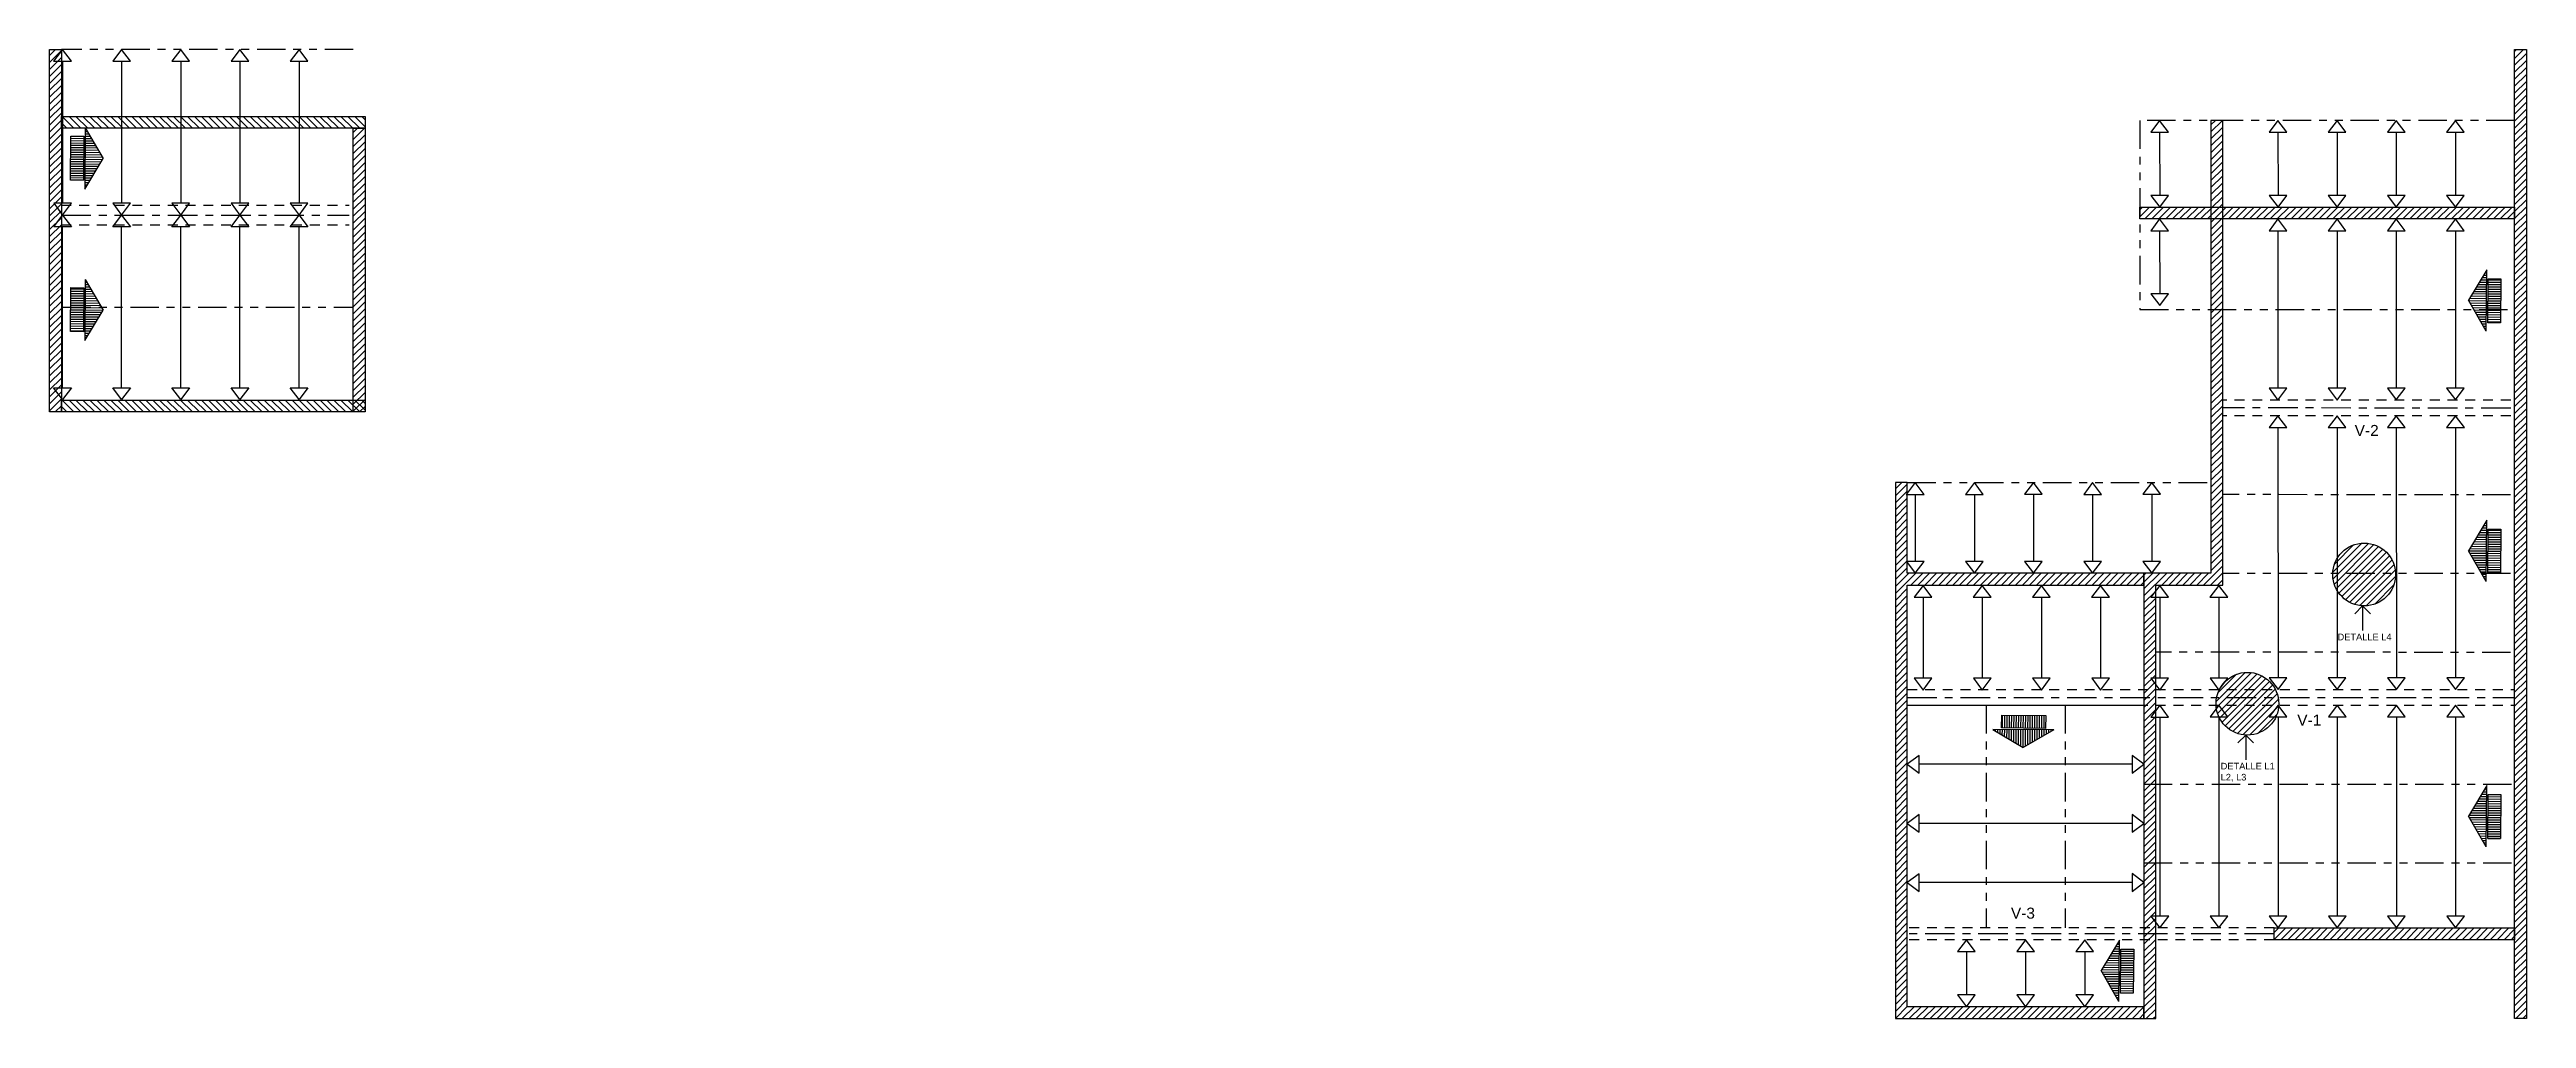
# Model space of a CAD drawing. Header units: inches. Extents: x -9 to 337, y -247 to 209.
# Drawn here: x 5.57 to 36.97, y -106.09 to -93.8 of the extents above; entities that cross this region are included whole.
import ezdxf

# ---------------------------------------------------------------- set-up
doc = ezdxf.new("R2010")
doc.units = ezdxf.units.IN
doc.header["$MEASUREMENT"] = 0
for name, pattern in [('ACAD_ISO12W100', [21, 12, -3, 0, -3, 0, -3]), ('CENTER2', [1.125, 0.75, -0.125, 0.125, -0.125]), ('DASHED2', [0.375, 0.25, -0.125])]:
    doc.linetypes.add(name, pattern=pattern)
doc.layers.add('VIGAS', color=6, linetype='CENTER2')
doc.styles.add('MONOTXT4', font='monotxt4.shx')
doc.styles.get("Standard").update_dxf_attribs({"font": 'arial.ttf'})
doc.dimstyles.new('E100', dxfattribs={"dimtxt": 0.15, "dimasz": 0.2, "dimexe": 0.15, "dimexo": 0.02, "dimgap": 0.09, "dimtad": 1, "dimzin": 0, "dimdsep": 46, "dimtxsty": 'MONOTXT4', "dimblk": 'DOTSMALL', "dimcen": 0.01, "dimdle": 0.15, "dimclrd": 1, "dimclre": 1, "dimclrt": 2, "dimadec": 0, "dimazin": 0, "dimtfac": 1, "dimtofl": 0, "dimtmove": 1, "dimatfit": 1, "dimldrblk": 'OPEN90', "dimfxl": 1, "dimtolj": 1, "dimtzin": 0, "dimarcsym": 0})

msp = doc.modelspace()

# ---------------------------------------------------------------- texts
at = {"color": 2, "attachment_point": 1}
for s, insert, char_height in [('V-2', (34.791, -98.559), 0.14), ('DETALLE L4', (34.574, -101.207), 0.084), ('V-1', (34.063, -102.234), 0.14), ('DETALLE L1\\PL2, L3', (33.092, -102.846), 0.084), ('V-3', (30.433, -104.683), 0.14)]:
    msp.add_mtext(s, dxfattribs=dict(at, insert=insert, char_height=char_height))

# ---------------------------------------------------------------- blocks, each defined once
blk = doc.blocks.new('F')
at = {"layer": 'VIGAS', "linetype": 'ByBlock'}
h = blk.add_hatch(dxfattribs=at)
h.set_pattern_fill('_USER', color=1, scale=0.029401, angle=90, style=0, pattern_type=0)
h.set_pattern_definition([(90, (-240.477405, -22.610412), (-0.0294009492, 2e-18), [])])
h.paths.add_polyline_path([(0.392, 0.181), (0.003, 0.409), (-0.385, 0.181)])
h = blk.add_hatch(dxfattribs=at)
h.set_pattern_fill('_USER', color=1, scale=0.029401, angle=90, style=0, pattern_type=0)
h.set_pattern_definition([(90, (-240.477405, -22.584635), (-0.0294009492, 2e-18), [])])
h.paths.add_polyline_path([(-0.279, 0.162), (-0.279, 0), (0.279, 0), (0.279, 0.162)])
at = {"color": 2}
blk.add_line((-0.385, 0.181), (0.003, 0.409), dxfattribs=at)
at = {"layer": 'VIGAS', "color": 2, "linetype": 'ByBlock'}
blk.add_line((0.392, 0.181), (0.003, 0.409), dxfattribs=at)
blk.add_lwpolyline([(-0.385, 0.181), (0.392, 0.181)], dxfattribs=at)
blk.add_lwpolyline([(-0.279, 0.162), (0.279, 0.162), (0.279, 0), (-0.279, 0)], close=True, dxfattribs=at)
blk = doc.blocks.new('_DotSmall')
at = {"color": 0, "linetype": 'ByBlock', "const_width": 0.5}
blk.add_lwpolyline([(-0.0625, 0, 1), (0.0625, 0, 1)], format="xyb", close=True, dxfattribs=at)
blk = doc.blocks.new('_Open90')
at = {"color": 0, "linetype": 'ByBlock', "lineweight": -2}
for p, q in [((0, 0), (-1, 0)), ((-0.5, 0.5), (0, 0)), ((0, 0), (-0.5, -0.5))]:
    blk.add_line(p, q, dxfattribs=at)

# ---------------------------------------------------------------- hatches: boundary and pattern name
h = msp.add_hatch()
h.set_pattern_fill('ANSI31', color=2, scale=0.5)
h.paths.add_polyline_path([(5.716, -93.795), (5.566, -93.795), (5.566, -98.394), (5.716, -98.394)])
h = msp.add_hatch()
h.set_pattern_fill('ANSI31', color=2, scale=0.5)
h.paths.add_polyline_path([(36.969, -106.09), (36.819, -106.09), (36.819, -93.795), (36.969, -93.795)])
h = msp.add_hatch()
h.set_pattern_fill('ANSI31', color=2, scale=0.5, angle=-90)
h.set_pattern_definition([(315, (104.10374, -89.07987), (0.044194174, 0.044194174), [])])
h.paths.add_polyline_path([(9.566, -94.795), (9.566, -94.645), (5.716, -94.645), (5.716, -94.795)])
h = msp.add_hatch()
h.set_pattern_fill('ANSI31', color=2, scale=0.5)
h.set_pattern_definition([(45, (3.85, -0.006325), (-0.044194174, 0.044194174), [])])
h.paths.add_polyline_path([(9.566, -94.795), (9.416, -94.795), (9.416, -98.394), (9.566, -98.394)])
h = msp.add_hatch()
h.set_pattern_fill('ANSI31', color=2, scale=0.5)
h.paths.add_polyline_path([(32.269, -106.09), (32.269, -100.59), (33.119, -100.59), (33.119, -94.695), (32.969, -94.695), (32.969, -100.44), (32.119, -100.44), (32.119, -106.09)])
h = msp.add_hatch()
h.set_pattern_fill('ANSI31', color=2, scale=0.5)
h.paths.add_polyline_path([(32.069, -95.795), (36.819, -95.795), (36.819, -95.945), (32.069, -95.945)])
h = msp.add_hatch()
h.set_pattern_fill('ANSI31', color=2, scale=0.5, angle=-90)
h.set_pattern_definition([(315, (104.10374, -92.67883), (0.044194174, 0.044194174), [])])
h.paths.add_polyline_path([(9.566, -98.394), (9.566, -98.244), (5.716, -98.244), (5.716, -98.394)])
h = msp.add_hatch()
h.set_pattern_fill('ANSI31', color=2, scale=0.5)
h.paths.add_polyline_path([(29.119, -99.29), (28.969, -99.29), (28.969, -106.09), (32.119, -106.09), (32.119, -105.94), (29.119, -105.94), (29.119, -100.59), (32.119, -100.59), (32.119, -100.44), (29.119, -100.44)])
h = msp.add_hatch()
h.set_pattern_fill('ANSI31', color=2, scale=0.5)
h.paths.add_polyline_path([(36.819, -105.09), (33.769, -105.09), (33.769, -104.94), (36.819, -104.94)])
at = {"layer": 'VIGAS', "linetype": 'ByBlock'}
h = msp.add_hatch(dxfattribs=at)
h.set_pattern_fill('_USER,_O', color=1, scale=0.06, angle=45, pattern_type=0)
h.set_pattern_definition([(45, (-395.38585, -158.92792), (-0.042426407, 0.042426407), [])])
h.paths.add_polyline_path([(35.31, -100.456, 1), (34.514, -100.456, 1)])
h = msp.add_hatch(dxfattribs=at)
h.set_pattern_fill('_USER,_O', color=1, scale=0.06, angle=45, pattern_type=0)
h.set_pattern_definition([(45, (-396.867585, -160.567605), (-0.042426407, 0.042426407), [])])
h.paths.add_polyline_path([(33.829, -102.096, 1), (33.033, -102.096, 1)])

# ---------------------------------------------------------------- linework, layer by layer
at = {"color": 3, "linetype": 'ACAD_ISO12W100', "ltscale": 0.03}
for p, q in [((9.416, -93.795), (5.716, -93.795)), ((5.73, -97.065), (9.416, -97.065)), ((32.069, -97.094), (36.819, -97.094)), ((29.119, -99.29), (32.969, -99.29)), ((36.768, -99.445), (33.118, -99.443)), ((36.768, -100.445), (33.118, -100.443)), ((36.767, -101.445), (32.269, -101.442)), ((30.119, -102.115), (30.119, -104.94)), ((31.119, -102.115), (31.119, -104.94)), ((32.119, -103.115), (36.819, -103.115)), ((32.119, -104.115), (36.819, -104.115))]:
    msp.add_line(p, q, dxfattribs=at)
at = {"color": 8, "linetype": 'DASHED2', "ltscale": 0.5}
for p, q in [((5.716, -95.77), (9.366, -95.77)), ((5.716, -96.02), (9.366, -96.02)), ((36.769, -98.245), (33.119, -98.243)), ((36.769, -98.445), (33.119, -98.443)), ((29.119, -101.915), (36.819, -101.915)), ((29.119, -102.115), (36.819, -102.115))]:
    msp.add_line(p, q, dxfattribs=at)
at = {"color": 6, "linetype": 'CENTER2', "ltscale": 0.5}
for p, q in [((5.716, -95.895), (9.366, -95.895)), ((36.769, -98.345), (33.119, -98.343)), ((29.119, -102.015), (36.819, -102.015))]:
    msp.add_line(p, q, dxfattribs=at)
msp.add_line((29.119, -102.115), (32.119, -102.115))
at = {"color": 2}
for points in [[(5.716, -98.394), (5.566, -98.394), (5.566, -93.795), (5.716, -93.795)], [(36.969, -106.09), (36.819, -106.09), (36.819, -93.795), (36.969, -93.795)], [(5.716, -94.795), (5.716, -94.645), (9.566, -94.645), (9.566, -94.795)], [(9.566, -98.394), (9.416, -98.394), (9.416, -94.795), (9.566, -94.795)], [(32.069, -95.795), (36.819, -95.795), (36.819, -95.945), (32.069, -95.945)], [(5.716, -98.394), (5.716, -98.244), (9.566, -98.244), (9.566, -98.394)], [(36.819, -105.09), (33.769, -105.09), (33.769, -104.94), (36.819, -104.94)]]:
    msp.add_lwpolyline(points, close=True, dxfattribs=at)
at = {"color": 4}
for points in [[(5.729, -93.945), (5.842, -93.945), (5.729, -93.795), (5.617, -93.945), (5.729, -93.945), (5.73, -95.746), (5.618, -95.746), (5.73, -95.895), (5.842, -95.746), (5.73, -95.746)], [(6.479, -93.945), (6.592, -93.945), (6.479, -93.795), (6.367, -93.945), (6.479, -93.945), (6.48, -95.746), (6.368, -95.746), (6.48, -95.895), (6.592, -95.746), (6.48, -95.746)], [(7.229, -93.945), (7.342, -93.945), (7.229, -93.795), (7.117, -93.945), (7.229, -93.945), (7.23, -95.746), (7.118, -95.746), (7.23, -95.895), (7.342, -95.746), (7.23, -95.746)], [(7.979, -93.945), (8.092, -93.945), (7.979, -93.795), (7.867, -93.945), (7.979, -93.945), (7.98, -95.746), (7.868, -95.746), (7.98, -95.895), (8.092, -95.746), (7.98, -95.746)], [(8.729, -93.944), (8.842, -93.944), (8.729, -93.795), (8.617, -93.944), (8.729, -93.944), (8.73, -95.746), (8.618, -95.746), (8.73, -95.895), (8.842, -95.746), (8.73, -95.746)], [(32.318, -94.845), (32.43, -94.845), (32.318, -94.696), (32.206, -94.845), (32.318, -94.845), (32.319, -95.647), (32.206, -95.647), (32.319, -95.796), (32.431, -95.647), (32.319, -95.647)], [(33.818, -94.845), (33.93, -94.845), (33.818, -94.695), (33.706, -94.845), (33.818, -94.845), (33.819, -95.646), (33.706, -95.646), (33.819, -95.795), (33.931, -95.646), (33.819, -95.646)], [(34.568, -94.845), (34.68, -94.845), (34.568, -94.696), (34.456, -94.845), (34.568, -94.845), (34.569, -95.647), (34.456, -95.647), (34.569, -95.796), (34.681, -95.647), (34.569, -95.647)], [(35.318, -94.845), (35.43, -94.845), (35.318, -94.695), (35.206, -94.845), (35.318, -94.845), (35.319, -95.646), (35.206, -95.646), (35.319, -95.795), (35.431, -95.646), (35.319, -95.646)], [(36.068, -94.845), (36.18, -94.845), (36.068, -94.695), (35.956, -94.845), (36.068, -94.845), (36.069, -95.646), (35.956, -95.646), (36.069, -95.795), (36.181, -95.646), (36.069, -95.646)], [(5.73, -98.086), (5.842, -98.086), (5.73, -98.235), (5.617, -98.086), (5.73, -98.086), (5.73, -96.045), (5.618, -96.045), (5.73, -95.895), (5.842, -96.045), (5.73, -96.045)], [(6.48, -98.086), (6.592, -98.086), (6.48, -98.235), (6.367, -98.086), (6.48, -98.086), (6.48, -96.045), (6.368, -96.045), (6.48, -95.895), (6.592, -96.045), (6.48, -96.045)], [(7.23, -98.086), (7.342, -98.086), (7.23, -98.235), (7.117, -98.086), (7.23, -98.086), (7.23, -96.045), (7.118, -96.045), (7.23, -95.895), (7.342, -96.045), (7.23, -96.045)], [(7.98, -98.086), (8.092, -98.086), (7.98, -98.235), (7.867, -98.086), (7.98, -98.086), (7.98, -96.045), (7.868, -96.045), (7.98, -95.895), (8.092, -96.045), (7.98, -96.045)], [(8.73, -98.086), (8.842, -98.086), (8.73, -98.235), (8.617, -98.086), (8.73, -98.086), (8.73, -96.045), (8.618, -96.045), (8.73, -95.895), (8.842, -96.045), (8.73, -96.045)], [(32.318, -96.095), (32.43, -96.095), (32.318, -95.945), (32.206, -96.095), (32.318, -96.095), (32.319, -96.896), (32.206, -96.896), (32.319, -97.045), (32.431, -96.896), (32.319, -96.896)], [(33.818, -96.094), (33.93, -96.094), (33.818, -95.945), (33.705, -96.094), (33.818, -96.094), (33.818, -98.094), (33.706, -98.094), (33.818, -98.243), (33.93, -98.094), (33.818, -98.094)], [(34.568, -96.094), (34.68, -96.094), (34.568, -95.945), (34.455, -96.094), (34.568, -96.094), (34.568, -98.094), (34.456, -98.094), (34.568, -98.243), (34.68, -98.094), (34.568, -98.094)], [(35.319, -96.094), (35.431, -96.094), (35.319, -95.945), (35.206, -96.094), (35.319, -96.094), (35.319, -98.093), (35.207, -98.093), (35.319, -98.242), (35.431, -98.093), (35.319, -98.093)], [(36.069, -96.094), (36.181, -96.094), (36.069, -95.945), (35.956, -96.094), (36.069, -96.094), (36.069, -98.093), (35.957, -98.093), (36.069, -98.242), (36.181, -98.093), (36.069, -98.093)], [(33.818, -98.592), (33.931, -98.592), (33.818, -98.443), (33.706, -98.592), (33.818, -98.592), (33.819, -101.766), (33.707, -101.766), (33.819, -101.915), (33.931, -101.766), (33.819, -101.766)], [(34.569, -98.592), (34.681, -98.592), (34.569, -98.443), (34.456, -98.592), (34.569, -98.592), (34.569, -101.766), (34.457, -101.766), (34.569, -101.915), (34.681, -101.766), (34.569, -101.766)], [(35.319, -98.592), (35.431, -98.592), (35.319, -98.443), (35.207, -98.592), (35.319, -98.592), (35.32, -101.766), (35.207, -101.766), (35.32, -101.915), (35.432, -101.766), (35.32, -101.766)], [(36.069, -98.592), (36.182, -98.592), (36.069, -98.443), (35.957, -98.592), (36.069, -98.592), (36.07, -101.766), (35.958, -101.766), (36.07, -101.915), (36.182, -101.766), (36.07, -101.766)], [(29.219, -99.44), (29.331, -99.44), (29.219, -99.291), (29.106, -99.44), (29.219, -99.44), (29.219, -100.292), (29.107, -100.292), (29.219, -100.441), (29.331, -100.292), (29.219, -100.292)], [(29.969, -99.44), (30.081, -99.44), (29.969, -99.29), (29.856, -99.44), (29.969, -99.44), (29.969, -100.291), (29.857, -100.291), (29.969, -100.44), (30.081, -100.291), (29.969, -100.291)], [(30.719, -99.439), (30.831, -99.439), (30.719, -99.29), (30.606, -99.439), (30.719, -99.439), (30.719, -100.291), (30.607, -100.291), (30.719, -100.44), (30.831, -100.291), (30.719, -100.291)], [(31.469, -99.44), (31.581, -99.44), (31.469, -99.29), (31.356, -99.44), (31.469, -99.44), (31.469, -100.291), (31.357, -100.291), (31.469, -100.44), (31.581, -100.291), (31.469, -100.291)], [(32.219, -99.439), (32.331, -99.439), (32.219, -99.29), (32.106, -99.439), (32.219, -99.439), (32.219, -100.291), (32.107, -100.291), (32.219, -100.44), (32.331, -100.291), (32.219, -100.291)], [(29.319, -100.746), (29.431, -100.746), (29.319, -100.597), (29.206, -100.746), (29.319, -100.746), (29.319, -101.772), (29.207, -101.772), (29.319, -101.922), (29.431, -101.772), (29.319, -101.772)], [(30.069, -100.746), (30.181, -100.746), (30.069, -100.597), (29.956, -100.746), (30.069, -100.746), (30.069, -101.772), (29.957, -101.772), (30.069, -101.922), (30.181, -101.772), (30.069, -101.772)], [(30.819, -100.746), (30.931, -100.746), (30.819, -100.597), (30.706, -100.746), (30.819, -100.746), (30.819, -101.772), (30.707, -101.772), (30.819, -101.922), (30.931, -101.772), (30.819, -101.772)], [(31.569, -100.746), (31.681, -100.746), (31.569, -100.597), (31.456, -100.746), (31.569, -100.746), (31.569, -101.772), (31.457, -101.772), (31.569, -101.922), (31.681, -101.772), (31.569, -101.772)], [(32.319, -100.746), (32.431, -100.746), (32.319, -100.597), (32.206, -100.746), (32.319, -100.746), (32.319, -101.772), (32.207, -101.772), (32.319, -101.922), (32.431, -101.772), (32.319, -101.772)], [(33.069, -100.746), (33.181, -100.746), (33.069, -100.597), (32.956, -100.746), (33.069, -100.746), (33.069, -101.772), (32.957, -101.772), (33.069, -101.922), (33.181, -101.772), (33.069, -101.772)], [(32.32, -102.265), (32.432, -102.265), (32.32, -102.115), (32.208, -102.265), (32.32, -102.265), (32.32, -104.791), (32.208, -104.791), (32.32, -104.94), (32.433, -104.791), (32.32, -104.791)], [(33.07, -102.264), (33.182, -102.264), (33.07, -102.115), (32.958, -102.264), (33.07, -102.264), (33.07, -104.791), (32.958, -104.791), (33.07, -104.94), (33.183, -104.791), (33.07, -104.791)], [(33.82, -102.264), (33.932, -102.264), (33.82, -102.115), (33.708, -102.264), (33.82, -102.264), (33.82, -104.791), (33.708, -104.791), (33.82, -104.94), (33.933, -104.791), (33.82, -104.791)], [(34.57, -102.264), (34.682, -102.264), (34.57, -102.115), (34.458, -102.264), (34.57, -102.264), (34.57, -104.791), (34.458, -104.791), (34.57, -104.94), (34.683, -104.791), (34.57, -104.791)], [(35.32, -102.264), (35.432, -102.264), (35.32, -102.115), (35.208, -102.264), (35.32, -102.264), (35.32, -104.791), (35.208, -104.791), (35.32, -104.94), (35.433, -104.791), (35.32, -104.791)], [(36.07, -102.264), (36.182, -102.264), (36.07, -102.115), (35.958, -102.264), (36.07, -102.264), (36.07, -104.791), (35.958, -104.791), (36.07, -104.94), (36.183, -104.791), (36.07, -104.791)], [(31.97, -102.865), (31.97, -102.977), (32.119, -102.865), (31.97, -102.752), (31.97, -102.865), (29.268, -102.865), (29.268, -102.753), (29.119, -102.865), (29.268, -102.977), (29.268, -102.865)], [(31.97, -103.615), (31.97, -103.727), (32.119, -103.615), (31.97, -103.502), (31.97, -103.615), (29.268, -103.615), (29.268, -103.503), (29.119, -103.615), (29.268, -103.727), (29.268, -103.615)], [(31.97, -104.365), (31.97, -104.477), (32.119, -104.365), (31.97, -104.252), (31.97, -104.365), (29.268, -104.365), (29.268, -104.253), (29.119, -104.365), (29.268, -104.477), (29.268, -104.365)], [(29.869, -105.239), (29.981, -105.239), (29.869, -105.09), (29.756, -105.239), (29.869, -105.239), (29.869, -105.791), (29.757, -105.791), (29.869, -105.94), (29.981, -105.791), (29.869, -105.791)], [(30.619, -105.239), (30.731, -105.239), (30.619, -105.09), (30.506, -105.239), (30.619, -105.239), (30.619, -105.791), (30.507, -105.791), (30.619, -105.94), (30.731, -105.791), (30.619, -105.791)], [(31.369, -105.239), (31.481, -105.239), (31.369, -105.09), (31.256, -105.239), (31.369, -105.239), (31.369, -105.791), (31.257, -105.791), (31.369, -105.94), (31.481, -105.791), (31.369, -105.791)]]:
    msp.add_lwpolyline(points, dxfattribs=at)
at = {"color": 3, "linetype": 'ACAD_ISO12W100', "ltscale": 0.03}
msp.add_lwpolyline([(36.819, -94.695), (32.069, -94.695), (32.069, -97.094)], dxfattribs=at)
at = {"color": 2}
for points in [[(32.269, -106.09), (32.269, -100.59), (33.119, -100.59), (33.119, -94.695), (32.969, -94.695), (32.969, -100.44), (32.119, -100.44), (32.119, -106.09), (32.269, -106.09)], [(29.119, -99.29), (28.969, -99.29), (28.969, -106.09), (32.119, -106.09), (32.119, -105.94), (29.119, -105.94), (29.119, -100.59), (32.119, -100.59), (32.119, -100.44), (29.119, -100.44), (29.119, -99.29)]]:
    msp.add_lwpolyline(points, dxfattribs=at)
at = {"color": 8, "linetype": 'DASHED2', "ltscale": 0.5}
for points in [[(33.769, -104.94), (29.119, -104.94)], [(33.769, -105.09), (29.119, -105.09)]]:
    msp.add_lwpolyline(points, dxfattribs=at)
at = {"color": 6, "linetype": 'CENTER2', "ltscale": 0.5}
msp.add_lwpolyline([(33.769, -105.015), (29.119, -105.015)], dxfattribs=at)
at = {"layer": 'VIGAS', "color": 1, "linetype": 'ByBlock'}
for centre in [(34.912, -100.456), (33.431, -102.096)]:
    msp.add_circle(centre, 0.398, dxfattribs=at)

# ---------------------------------------------------------------- block references
at = {"color": 2}
for p, rotation in [((5.835, -95.172), 269.5252541221279), ((5.835, -97.095), 269.5252541221279), ((36.643, -96.984), 89.52525412212789), ((36.643, -100.161), 89.52525412212789), ((30.595, -102.244), 179.5252541221279), ((36.643, -103.528), 89.52525412212789), ((31.987, -105.489), 89.52525412212789)]:
    msp.add_blockref('F', p, dxfattribs=dict(at, rotation=rotation))

msp.set_redraw_order([(e.dxf.handle, doc.entitydb.next_handle()) for e in msp.query("TEXT MTEXT ATTDEF DIMENSION ARC_DIMENSION")])  # texts and dimensions are drawn at this point

# ---------------------------------------------------------------- leaders
for points in [[(34.891, -100.854), (34.891, -101.169)], [(33.409, -102.493), (33.409, -102.809)]]:
    msp.add_leader(points, dimstyle='E100', override={"dimgap": 0.01, "dimtad": 0})

doc.saveas('drawing.dxf')
